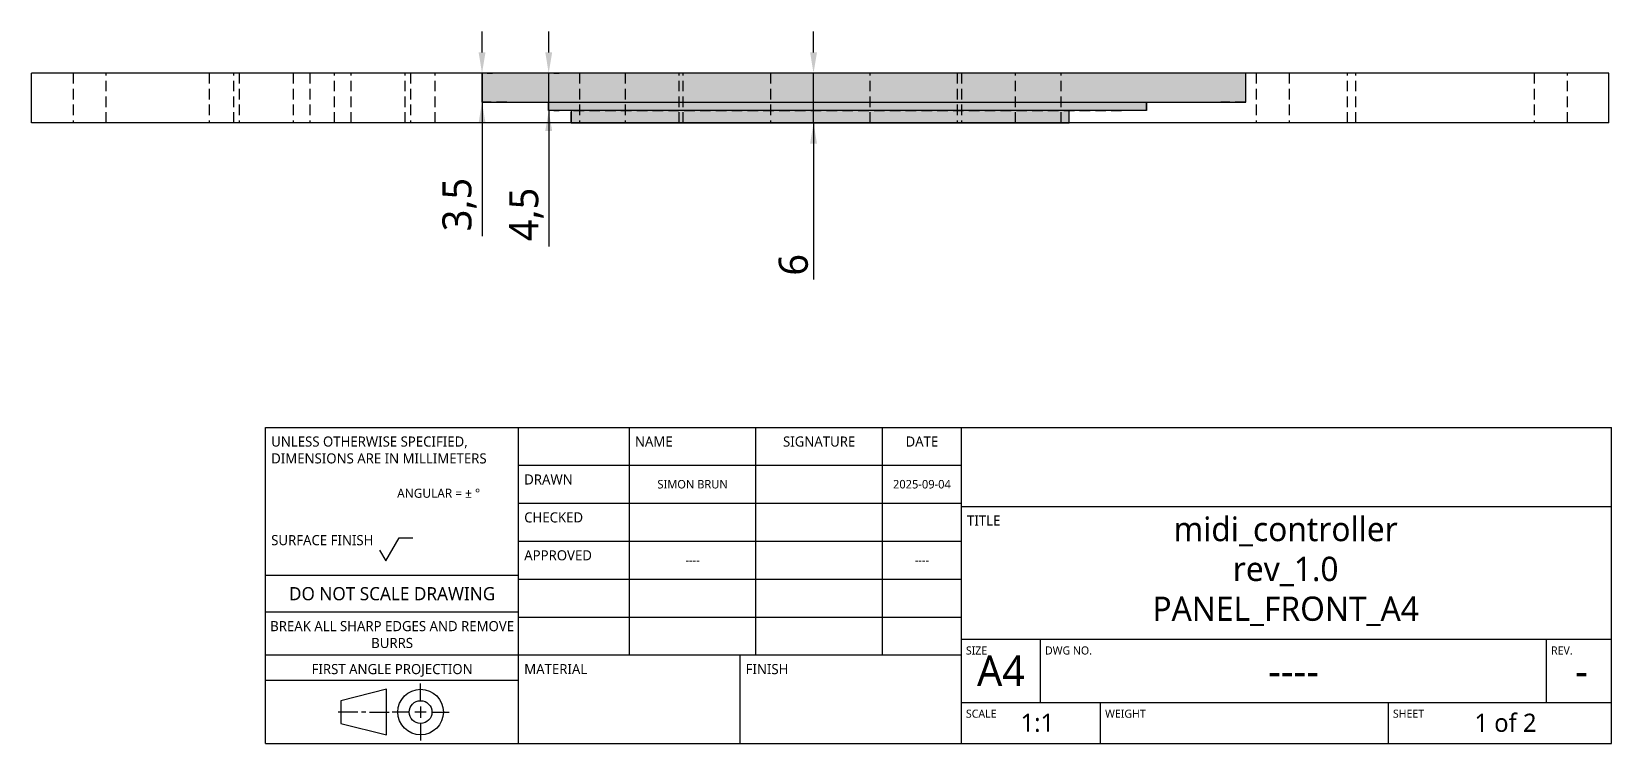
# Model space of a CAD drawing. Extents: x 10 to 560, y 10 to 287.
# Drawn here: x 10.3 to 200.6, y 10 to 95.8 of the extents above; entities that cross this region are included whole.
import ezdxf

# ---------------------------------------------------------------- set-up
doc = ezdxf.new("R2010")
doc.units = 0
doc.header["$LTSCALE"] = 12.7
doc.header["$MEASUREMENT"] = 0
doc.header["$PDMODE"] = 33
doc.header["$PDSIZE"] = 1
doc.linetypes.add('HIDDEN', pattern=[0.15, 0.1, -0.05])
doc.layers.get('DEFPOINTS').update_dxf_attribs({"linetype": 'CONTINUOUS'})
for name, color, linetype in [('ANNOTATION_TEXT', 7, 'CONTINUOUS'), ('HIDDEN', 7, 'HIDDEN'), ('SKETCHED_GEOMETRY', 7, 'CONTINUOUS'), ('TITLE_BLOCK', 7, 'CONTINUOUS'), ('VIEW_HATCHES', 7, 'CONTINUOUS'), ('VISIBLE', 7, 'CONTINUOUS')]:
    doc.layers.add(name, color=color, linetype=linetype)
doc.styles.add('ONSHAPE-STANDARD', font='NotoSans-Regular.ttf')
doc.styles.add('ONSHAPE-STANDARD-DIMENSION', font='')
doc.styles.add('ONSHAPE-STANDARD-FIELDS', font='')
doc.styles.get('ONSHAPE-STANDARD-DIMENSION').set_extended_font_data('Noto Sans')
doc.styles.get('ONSHAPE-STANDARD-FIELDS').set_extended_font_data('Noto Sans')
doc.dimstyles.new('ONSHAPE-ISO-25$0', dxfattribs={"dimtxt": 3.5, "dimasz": 2.5, "dimexe": 1.25, "dimexo": 0.625, "dimtad": 1, "dimtxsty": 'ONSHAPE-STANDARD-DIMENSION', "dimcen": 2.5, "dimclrd": 7, "dimclre": 7, "dimclrt": 7, "dimadec": 1, "dimazin": 3, "dimtfac": 1, "dimtmove": 0, "dimatfit": 3})

msp = doc.modelspace()

# ---------------------------------------------------------------- texts
at = {"layer": 'TITLE_BLOCK'}
for s, insert, char_height, width, attachment_point, style in [('UNLESS OTHERWISE SPECIFIED, DIMENSIONS ARE IN MILLIMETERS', (39.132, 47.003), 1.2192, 29.8704, 1, 'ONSHAPE-STANDARD'), ('NAME', (82.947, 47.003), 1.2192, 14.9352, 1, 'ONSHAPE-STANDARD'), ('SIGNATURE', (105.137, 47.003), 1.2192, 14.9352, 2, 'ONSHAPE-STANDARD'), ('DATE', (117.519, 47.003), 1.2192, 9.3345, 2, 'ONSHAPE-STANDARD'), ('DRAWN', (69.612, 42.431), 1.2192, 13.0683, 1, 'ONSHAPE-STANDARD'), ('^JANGULAR = ± °^J', (54.305, 42.54), 1.09728, 14.9352, 1, 'ONSHAPE-STANDARD'), ('SIMON BRUN', (89.897, 41.242), 1.0241, 15.24, 5, 'ONSHAPE-STANDARD-FIELDS'), ('2025-09-04', (117.519, 41.242), 1.0241, 9.525, 5, 'ONSHAPE-STANDARD-FIELDS'), ('CHECKED', (69.612, 37.859), 1.2192, 13.0683, 1, 'ONSHAPE-STANDARD'), ('TITLE', (122.952, 37.478), 1.2192, 9.3345, 1, 'ONSHAPE-STANDARD'), ('midi_controller', (161.334, 35.527), 2.92608, 70.485, 5, 'ONSHAPE-STANDARD-FIELDS'), ('SURFACE FINISH', (39.132, 35.116), 1.2192, 14.9352, 1, 'ONSHAPE-STANDARD'), ('APPROVED', (69.612, 33.287), 1.2192, 13.0683, 1, 'ONSHAPE-STANDARD'), ('rev_1.0', (161.334, 30.726), 2.9261, 70.485, 5, 'ONSHAPE-STANDARD-FIELDS'), ('----', (89.897, 32.098), 1.0241, 15.24, 5, 'ONSHAPE-STANDARD-FIELDS'), ('----', (117.519, 32.098), 1.0241, 9.525, 5, 'ONSHAPE-STANDARD-FIELDS'), ('DO NOT SCALE DRAWING', (53.702, 28.843), 1.58496, 29.8704, 2, 'ONSHAPE-STANDARD'), ('PANEL_FRONT_A4', (161.334, 25.926), 2.92608, 70.485, 5, 'ONSHAPE-STANDARD-FIELDS'), ('BREAK ALL SHARP EDGES AND REMOVE BURRS', (53.702, 24.752), 1.2192, 29.8704, 2, 'ONSHAPE-STANDARD'), ('SIZE', (122.818, 21.695), 0.9754, 9.3345, 1, 'ONSHAPE-STANDARD'), ('DWG NO.', (132.343, 21.695), 0.9754, 59.7408, 1, 'ONSHAPE-STANDARD'), ('REV.', (193.303, 21.695), 0.9754, 7.4676, 1, 'ONSHAPE-STANDARD'), ('FIRST ANGLE PROJECTION', (53.702, 19.571), 1.2192, 29.8704, 2, 'ONSHAPE-STANDARD'), ('MATERIAL', (69.612, 19.571), 1.2192, 26.1366, 1, 'ONSHAPE-STANDARD'), ('FINISH', (96.282, 19.571), 1.2192, 26.1366, 1, 'ONSHAPE-STANDARD'), ('A4', (127.044, 18.763), 3.6576, 9.525, 5, 'ONSHAPE-STANDARD-FIELDS'), ('----', (162.287, 18.763), 3.6576, 60.96, 5, 'ONSHAPE-STANDARD-FIELDS'), ('-', (196.958, 18.763), 3.658, 6.858, 5, 'ONSHAPE-STANDARD-FIELDS'), ('SCALE', (122.818, 14.075), 0.9754, 16.42872, 1, 'ONSHAPE-STANDARD'), ('1:1', (131.426, 12.476), 2.1946, 15.24, 5, 'ONSHAPE-STANDARD-FIELDS'), ('WEIGHT', (139.582, 14.075), 0.9754, 33.97758, 1, 'ONSHAPE-STANDARD'), ('SHEET', (174.253, 14.075), 0.9754, 26.1366, 1, 'ONSHAPE-STANDARD'), ('1 of 2', (187.814, 12.476), 2.1946, 25.146, 5, 'ONSHAPE-STANDARD-FIELDS'), ('{\\fNoto Sans|b0|i0|c0|p0;\\W0.50000; } ', (156.381, 12.476), 2.19456, 34.671, 5, 'ONSHAPE-STANDARD-FIELDS')]:
    msp.add_mtext(s, dxfattribs=dict(at, insert=insert, char_height=char_height, width=width, attachment_point=attachment_point, style=style))

# ---------------------------------------------------------------- blocks, each defined once
blk = doc.blocks.new('*D1')
at = {"layer": 'ANNOTATION_TEXT', "color": 7}
for p, q in [((64.53, 93.31), (64.53, 95.81)), ((64.53, 87.38), (64.53, 90.75)), ((65.16, 90.81), (65.78, 90.81)), ((64.53, 87.25), (64.53, 71.14)), ((65.16, 87.31), (65.78, 87.31)), ((64.53, 84.81), (64.53, 82.31))]:
    blk.add_line(p, q, dxfattribs=at)
for points in [[(64.12, 93.31), (64.95, 93.31), (64.53, 90.81)], [(64.95, 84.81), (64.12, 84.81), (64.53, 87.31)]]:
    blk.add_solid(points, dxfattribs=at)
at = {"layer": 'DEFPOINTS', "color": 0}
for p in [(64.53, 90.81), (64.53, 90.81), (64.53, 87.31)]:
    blk.add_point(p, dxfattribs=at)
at = {"layer": 'ANNOTATION_TEXT', "color": 7, "insert": (61.82, 74.96), "char_height": 3.5, "attachment_point": 5, "rotation": 90, "style": 'ONSHAPE-STANDARD-DIMENSION'}
blk.add_mtext('3,5', dxfattribs=at)
blk = doc.blocks.new('*D2')
at = {"layer": 'ANNOTATION_TEXT', "color": 7}
for p, q in [((72.56, 93.31), (72.56, 95.81)), ((72.56, 87.38), (72.56, 90.75)), ((73.19, 90.81), (73.81, 90.81)), ((72.56, 86.38), (72.56, 87.25)), ((72.56, 86.25), (72.56, 69.9)), ((73.18, 86.31), (73.81, 86.31)), ((72.56, 83.81), (72.56, 81.31))]:
    blk.add_line(p, q, dxfattribs=at)
for points in [[(72.15, 93.31), (72.98, 93.31), (72.56, 90.81)], [(72.98, 83.81), (72.15, 83.81), (72.56, 86.31)]]:
    blk.add_solid(points, dxfattribs=at)
at = {"layer": 'DEFPOINTS', "color": 0}
for p in [(72.56, 90.81), (72.56, 90.81), (72.55, 86.31)]:
    blk.add_point(p, dxfattribs=at)
at = {"layer": 'ANNOTATION_TEXT', "color": 7, "insert": (69.87, 73.77), "char_height": 3.5, "attachment_point": 5, "rotation": 90, "style": 'ONSHAPE-STANDARD-DIMENSION'}
blk.add_mtext('4,5', dxfattribs=at)
blk = doc.blocks.new('*D3')
at = {"layer": 'ANNOTATION_TEXT', "color": 7}
for p, q in [((104.46, 93.31), (104.46, 95.81)), ((156.47, 90.81), (103.21, 90.81)), ((104.46, 87.38), (104.46, 90.75)), ((199.65, 90.81), (156.59, 90.81)), ((104.46, 86.38), (104.46, 87.25)), ((104.46, 84.88), (104.46, 86.25)), ((199.65, 84.81), (103.21, 84.81)), ((104.46, 84.75), (104.46, 65.93)), ((104.46, 82.31), (104.46, 79.81))]:
    blk.add_line(p, q, dxfattribs=at)
for points in [[(104.05, 93.31), (104.88, 93.31), (104.46, 90.81)], [(104.88, 82.31), (104.05, 82.31), (104.46, 84.81)]]:
    blk.add_solid(points, dxfattribs=at)
at = {"layer": 'DEFPOINTS', "color": 0}
for p in [(104.46, 90.81), (200.27, 90.81), (200.27, 84.81)]:
    blk.add_point(p, dxfattribs=at)
at = {"layer": 'ANNOTATION_TEXT', "color": 7, "insert": (102.05, 67.7), "char_height": 3.5, "attachment_point": 5, "rotation": 90, "style": 'ONSHAPE-STANDARD-DIMENSION'}
blk.add_mtext('6', dxfattribs=at)

# ---------------------------------------------------------------- dimensions: what is measured, and where the dimension line sits
at = {"layer": 'ANNOTATION_TEXT'}
for base, p1, p2, picture, middle, dimtype in [((64.532, 90.814), (64.532, 87.314, -119.5), (64.532, 90.814, -119.5), '*D1', (64.532, 74.96), 161), ((72.565, 90.814), (72.555, 86.314, -121), (72.565, 90.814, 3), '*D2', (72.565, 73.771), 160), ((104.463, 90.814), (200.274, 84.814, -3), (200.274, 90.814, -3), '*D3', (104.463, 67.697), 161)]:
    dim = msp.add_linear_dim(base=base, p1=p1, p2=p2, angle=90, dimstyle='ONSHAPE-ISO-25$0', override={"dimlfac": 1, "dimpost": ''}, dxfattribs=at)
    dim.commit()
    dim.dimension.update_dxf_attribs({"geometry": picture, "text_midpoint": middle, "dimtype": dimtype})

# ---------------------------------------------------------------- hatches: boundary and pattern name
at = {"layer": 'VIEW_HATCHES'}
h = msp.add_hatch(color=256, dxfattribs=at)
h.dxf.hatch_style = 1
h.paths.add_polyline_path([(64.532, 90.814), (64.532, 87.314), (156.532, 87.314), (156.532, 90.814)])
h = msp.add_hatch(color=256, dxfattribs=at)
h.dxf.hatch_style = 1
h.paths.add_polyline_path([(144.555, 86.314), (72.565, 86.314), (72.565, 87.314), (144.555, 87.314)])
h = msp.add_hatch(color=256, dxfattribs=at)
h.dxf.hatch_style = 1
h.paths.add_polyline_path([(75.274, 86.314), (75.274, 84.814), (135.274, 84.814), (135.274, 86.314)])

# ---------------------------------------------------------------- linework, layer by layer
at = {"layer": 'HIDDEN'}
for p, q in [((15.274, 90.814), (15.274, 84.814)), ((19.274, 84.814), (19.274, 90.814)), ((31.649, 90.814), (31.649, 84.814)), ((34.649, 84.814), (34.649, 90.814)), ((35.274, 90.814), (35.274, 84.814)), ((41.774, 90.814), (41.774, 84.814)), ((43.774, 90.814), (43.774, 84.814)), ((46.774, 84.814), (46.774, 90.814)), ((48.774, 84.814), (48.774, 90.814)), ((55.274, 84.814), (55.274, 90.814)), ((55.898, 90.814), (55.898, 84.814)), ((58.898, 84.814), (58.898, 90.814)), ((64.532, 87.314), (64.532, 90.814)), ((76.274, 90.814), (76.274, 84.814)), ((81.774, 90.814), (81.774, 84.814)), ((88.274, 84.814), (88.274, 90.814)), ((88.774, 84.814), (88.774, 90.814)), ((99.274, 90.814), (99.274, 84.814)), ((111.274, 84.814), (111.274, 90.814)), ((121.774, 90.814), (121.774, 84.814)), ((122.274, 90.814), (122.274, 84.814)), ((128.774, 84.814), (128.774, 90.814)), ((134.274, 84.814), (134.274, 90.814)), ((156.532, 87.314), (156.532, 90.814)), ((157.774, 90.814), (157.774, 84.814)), ((161.774, 90.814), (161.774, 84.814)), ((168.774, 84.814), (168.774, 90.814)), ((169.774, 84.814), (169.774, 90.814)), ((191.274, 90.814), (191.274, 84.814)), ((195.274, 84.814), (195.274, 90.814)), ((67.532, 87.314), (64.532, 87.314)), ((67.532, 87.314), (153.532, 87.314)), ((72.555, 86.314), (72.555, 87.314)), ((75.555, 86.314), (72.555, 86.314)), ((75.274, 84.814), (75.274, 86.314)), ((75.555, 86.314), (141.555, 86.314)), ((135.274, 84.814), (135.274, 86.314)), ((144.555, 86.314), (141.555, 86.314)), ((144.555, 86.314), (144.555, 87.314)), ((156.532, 87.314), (153.532, 87.314))]:
    msp.add_line(p, q, dxfattribs=at)
at = {"layer": 'SKETCHED_GEOMETRY'}
for p, q in [((64.532, 90.814), (64.532, 87.314)), ((156.532, 90.814), (64.532, 90.814)), ((156.532, 87.314), (156.532, 90.814)), ((64.532, 87.314), (156.532, 87.314)), ((72.565, 87.314), (144.555, 87.314)), ((72.565, 86.314), (72.565, 87.314)), ((144.555, 86.314), (72.565, 86.314)), ((75.274, 86.314), (75.274, 84.814)), ((135.274, 86.314), (75.274, 86.314)), ((135.274, 84.814), (135.274, 86.314)), ((144.555, 87.314), (144.555, 86.314)), ((75.274, 84.814), (135.274, 84.814)), ((200.571, 10), (200.571, 48.1)), ((68.942, 10), (200.571, 10))]:
    msp.add_line(p, q, dxfattribs=at)
at = {"layer": 'TITLE_BLOCK'}
for p, q in [((38.462, 10), (38.462, 48.1)), ((38.462, 48.1), (68.942, 48.1)), ((68.942, 10), (68.942, 48.1)), ((68.942, 48.1), (122.282, 48.1)), ((82.277, 20.668), (82.277, 48.1)), ((97.517, 20.668), (97.517, 48.1)), ((112.757, 20.668), (112.757, 48.1)), ((122.282, 10), (122.282, 48.1)), ((122.282, 48.1), (200.571, 48.1)), ((68.942, 43.528), (122.282, 43.528)), ((68.942, 38.956), (122.282, 38.956)), ((122.282, 38.575), (200.571, 38.574)), ((52.94, 31.997), (54.54, 34.769)), ((54.54, 34.769), (56.216, 34.769)), ((68.942, 34.384), (122.282, 34.384)), ((52.178, 33.317), (52.94, 31.997)), ((38.462, 30.269), (68.942, 30.269)), ((68.942, 29.812), (122.282, 29.812)), ((38.462, 25.85), (68.942, 25.85)), ((68.942, 25.24), (122.282, 25.24)), ((122.282, 22.573), (200.571, 22.573)), ((131.807, 14.953), (131.807, 22.573)), ((192.767, 14.953), (192.767, 22.573)), ((38.462, 20.668), (68.942, 20.668)), ((68.942, 20.668), (122.282, 20.668)), ((95.612, 10), (95.612, 20.668)), ((38.462, 17.62), (68.942, 17.62)), ((57.131, 15.151), (57.131, 17.209)), ((53.016, 16.523), (47.53, 15.151)), ((53.016, 11.036), (53.016, 16.523)), ((49.587, 13.78), (47.187, 13.78)), ((47.53, 15.151), (47.53, 12.408)), ((50.547, 13.78), (49.999, 13.78)), ((50.959, 13.78), (53.359, 13.78)), ((55.759, 13.78), (53.702, 13.78)), ((57.817, 13.78), (56.445, 13.78)), ((57.131, 14.465), (57.131, 13.094)), ((58.502, 13.78), (60.56, 13.78)), ((122.282, 14.953), (200.571, 14.95)), ((139.046, 10), (139.046, 14.953)), ((173.717, 10), (173.717, 14.953)), ((47.53, 12.408), (53.016, 11.036)), ((57.131, 12.408), (57.131, 10.351)), ((38.462, 10), (68.942, 10))]:
    msp.add_line(p, q, dxfattribs=at)
for radius in [2.743, 1.372]:
    msp.add_circle((57.131, 13.78), radius, dxfattribs=at)
at = {"layer": 'VISIBLE'}
for p, q in [((10.274, 84.814), (10.274, 90.814)), ((16.274, 90.814), (10.274, 90.814)), ((194.274, 90.814), (16.274, 90.814)), ((200.274, 90.814), (194.274, 90.814)), ((200.274, 84.814), (200.274, 90.814)), ((16.274, 84.814), (10.274, 84.814)), ((194.274, 84.814), (16.274, 84.814)), ((200.274, 84.814), (194.274, 84.814))]:
    msp.add_line(p, q, dxfattribs=at)

msp.set_redraw_order([(e.dxf.handle, doc.entitydb.next_handle()) for e in msp.query("TEXT MTEXT ATTDEF DIMENSION ARC_DIMENSION")])  # texts and dimensions are drawn at this point

doc.saveas('drawing.dxf')
